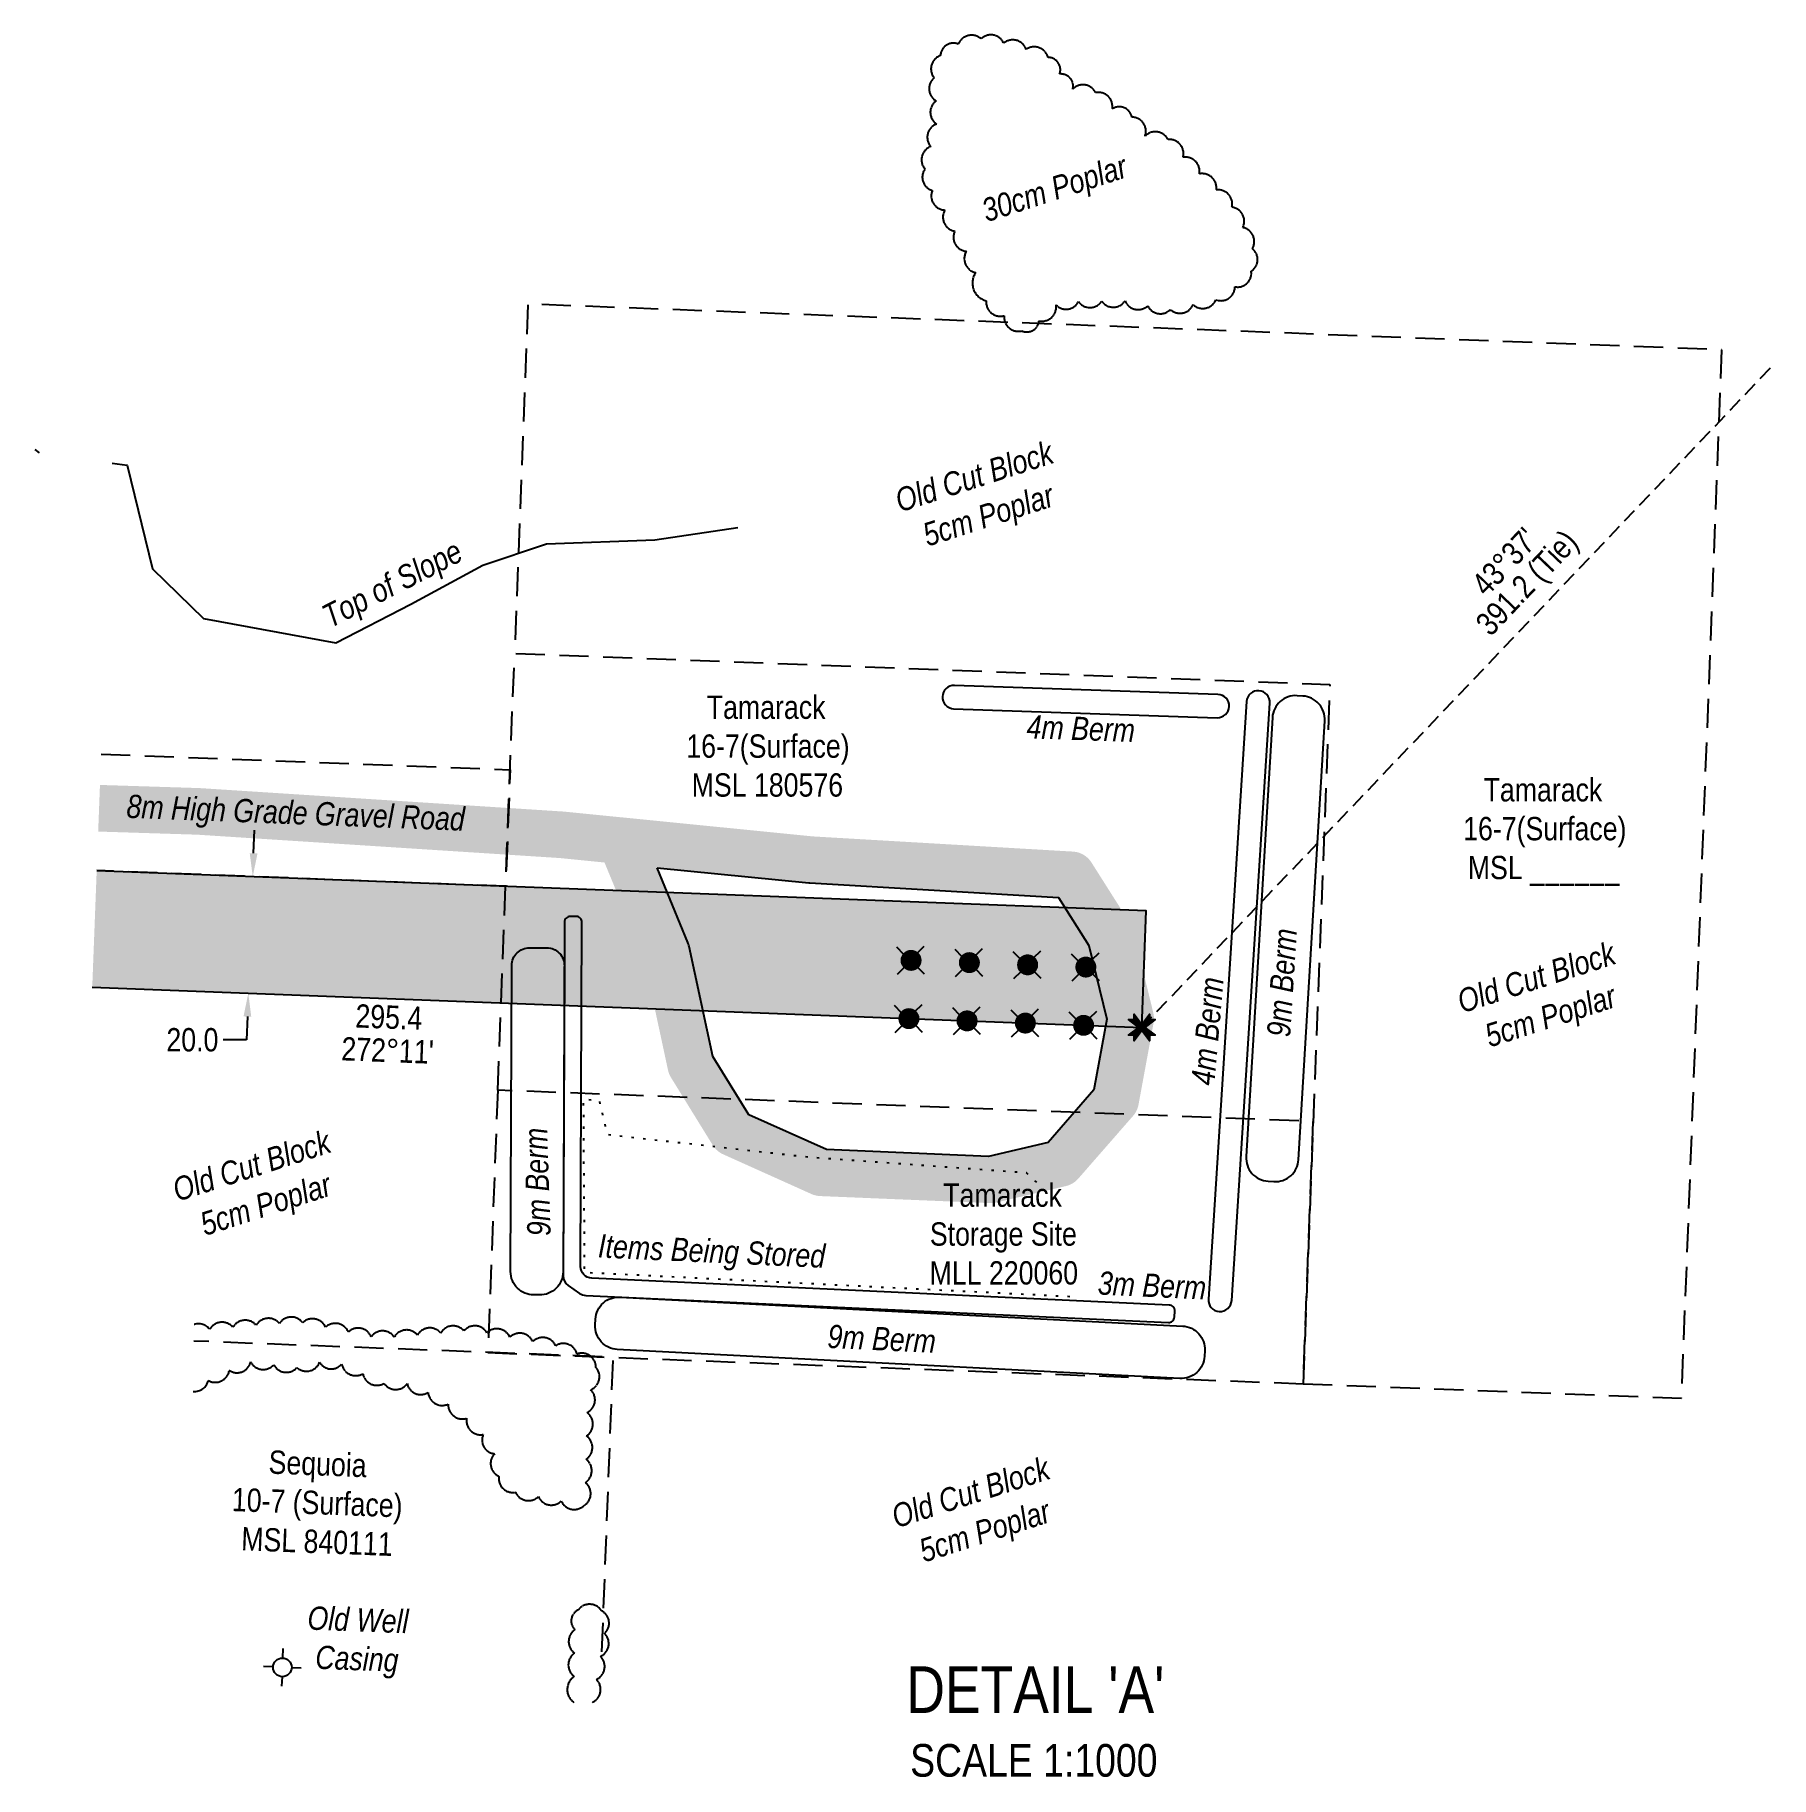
# Model space of a CAD drawing. Extents: x 327443 to 331974, y 6141950 to 6143778.
# Drawn here: x 331230 to 331974, y 6142188 to 6142935 of the extents above; entities that cross this region are included whole.
import ezdxf
from ezdxf.enums import TextEntityAlignment as Align

# ---------------------------------------------------------------- set-up
doc = ezdxf.new("R2010")
doc.units = 0
doc.header["$LTSCALE"] = 5
doc.header["$PDSIZE"] = 0.5
for name, pattern in [('0', [1, 1, 0]), ('foc-ACCESSROAD', [3.75, 2.5, -1.25]), ('foc-TIELINE', [1.875, 1.25, -0.625]), ('foc-TOPO', [1, 0.2, -0.8])]:
    doc.linetypes.add(name, pattern=pattern)
doc.layers.get('Defpoints').update_dxf_attribs({"color": 9})
for name, color, linetype, lineweight in [('AS-GENERAL', 48, 'Continuous', 18), ('C-WS-T', 13, 'Continuous', 9), ('F-WS-T', 190, 'Continuous', 9), ('T-TEXT', 48, 'Continuous', 18)]:
    doc.layers.add(name, color=color, linetype=linetype, lineweight=lineweight)
for name, color, linetype in [('AS-ROADS', 254, 'Continuous'), ('C-AR', 13, 'foc-ACCESSROAD'), ('C-WS', 13, 'foc-ACCESSROAD'), ('C-WS-S', 8, 'Continuous'), ('DETAIL-T', 7, 'Continuous'), ('F-WS', 190, 'foc-ACCESSROAD'), ('F-WS-S', 8, 'Continuous'), ('L-BD', 7, 'Continuous'), ('L-BD1', 253, 'Continuous'), ('L-MON', 1, 'Continuous'), ('L-TIE', 7, 'foc-TIELINE'), ('P-PROPOSED', 10, 'Continuous'), ('P-PROPOSED-H', 21, 'Continuous'), ('P-TXT', 4, 'Continuous'), ('T-BUSH', 110, '0'), ('T-LOW-AREA', 48, 'foc-TOPO'), ('T-SLOPE', 48, 'Continuous')]:
    doc.layers.add(name, color=color, linetype=linetype)
doc.styles.add('80CG', font='ARIALN.TTF', dxfattribs={"height": 10})
doc.styles.add('80L', font='ARIALN.TTF', dxfattribs={"height": 10})
doc.dimstyles.new('Compass 5 000', dxfattribs={"dimscale": 5, "dimtxt": 9, "dimasz": 2, "dimexe": 0.2, "dimexo": 0.0625, "dimgap": 0.5, "dimtad": 0, "dimtih": 1, "dimtoh": 1, "dimzin": 0, "dimdsep": 46, "dimtxsty": '80CG', "dimcen": 0.1, "dimse1": 1, "dimse2": 1, "dimclrd": 256, "dimclrt": 256, "dimaunit": 1, "dimadec": 4, "dimazin": 0, "dimtfac": 0.06, "dimtofl": 0, "dimtmove": 0, "dimatfit": 1, "dimfxl": 0.2, "dimtolj": 1, "dimtzin": 0, "dimlwd": -1, "dimarcsym": 0})

msp = doc.modelspace()

# ---------------------------------------------------------------- texts
at = {"layer": 'AS-GENERAL', "attachment_point": 1, "style": '80L'}
for s, width, gutter_width, insert, char_height, rotation in [('\\pi0.57704;{\\fArial Narrow|b0|i1|c0|p34;Old Cut Block}', 70.74176, 49.996, (331596.991, 6142739.98), 9.9976, 17.840169), ('{\\fArial Narrow|b0|i1|c0|p34;Top of Slope}', 70.60631, 49.993, (331351.659, 6142689.802), 9.99701, 27.151634), ('\\pi11.71653;{\\fArial Narrow|b0|i1|c0|p34;8m High Grade Gravel Road}', 168.1915, 49.992, (331257.46, 6142610.188), 9.99698, 357.80954), ('\\pi0.57704;{\\fArial Narrow|b0|i1|c0|p34;Old Cut Block}', 70.74176, 49.996, (331838.046, 6142525.238), 9.9976, 17.840169), ('\\pi0.57704;{\\fArial Narrow|b0|i1|c0|p34;Old Cut Block}', 70.74176, 49.996, (331287.107, 6142444.439), 9.9976, 17.840169), ('\\pi0.57704;{\\fArial Narrow|b0|i1|c0|p34;Old Cut Block}', 70.74176, 49.996, (331595.455, 6142304.411), 9.9976, 17.840169)]:
    msp.add_mtext_dynamic_manual_height_columns(s, width=width, gutter_width=gutter_width, heights=[0], dxfattribs=dict(at, insert=insert, char_height=char_height, rotation=rotation))
at = {"layer": 'C-WS-T', "char_height": 9.99849, "attachment_point": 1, "style": '80L'}
for s, insert in [('\\pi9.43152;Tamarack\\P\\pi0.6709;16-7(Surface)\\P\\pi2.94546;MSL 180576', (331508.321, 6142652.152)), ('\\pi9.43152;Tamarack\\P\\pi0.6709;16-7(Surface)\\P\\pi2.64196;MSL ______', (331841.466, 6142616.765))]:
    msp.add_mtext_dynamic_manual_height_columns(s, width=69.44883, gutter_width=50.008, heights=[0], dxfattribs=dict(at, insert=insert))
at = {"layer": 'C-WS-T', "insert": (331612.604, 6142442.958), "char_height": 9.99692, "width": 63.67751, "attachment_point": 1, "style": '80L'}
msp.add_mtext('\\pi6.54982;Tamarack \\P\\pi0.83194;Storage Site \\P\\pi0.70919;MLL 220060', dxfattribs=at)
at = {"layer": 'DETAIL-T', "color": 3, "insert": (331462.264, 6142235.943), "char_height": 19.99698, "width": 390.00023, "attachment_point": 1, "style": '80CG'}
msp.add_mtext("\\pi141.11331;DETAIL 'A'\\P\\pi142.71812;{\\H0.7x;SCALE 1:1000}", dxfattribs=at)
at = {"layer": 'F-WS-S', "insert": (331341.652, 6142261.898), "char_height": 9.99701, "attachment_point": 1, "rotation": 357.840169, "style": '80L'}
msp.add_mtext_dynamic_manual_height_columns('\\pi5.11329;{\\fArial Narrow|b0|i1|c0|p34;Old Well \\P\\pi9.11619;Casing}', width=52.9355, gutter_width=49.993, heights=[0], dxfattribs=at)
at = {"layer": 'F-WS-T', "insert": (331301.689, 6142329.65), "char_height": 9.99821, "attachment_point": 1, "rotation": 357.840169, "style": '80L'}
msp.add_mtext_dynamic_manual_height_columns('\\pi28.42149;Sequoia \\P\\pi13.28095;10-7 (Surface)\\P\\pi17.93565;MSL 840111', width=97.85201, gutter_width=49.993, heights=[0], dxfattribs=at)
at = {"layer": 'L-BD', "style": '80L'}
for s, height, p in [("43°37'", 9.9985, (331859.96, 6142709.595)), ('391.2 (Tie)', 9.99849, (331870.273, 6142699.764))]:
    msp.add_text(s, height=height, rotation=46.3713, dxfattribs=at).set_placement(p, align=Align.MIDDLE)
at = {"layer": 'L-BD1', "style": '80L'}
for s, p in [('295.4', (331381.435, 6142514.314)), ("272°11'", (331380.891, 6142500.076))]:
    msp.add_text(s, height=9.9985, rotation=357.8118, dxfattribs=at).set_placement(p, align=Align.MIDDLE)
at = {"layer": 'T-BUSH', "attachment_point": 1, "rotation": 17.840169, "style": '80L'}
for s, width, gutter_width, insert, char_height in [('{\\fArial Narrow|b0|i1|c0|p34;30cm Poplar}', 65.39728, 49.993, (331634.691, 6142864.552), 9.99701), ('\\pi0.4534;{\\fArial Narrow|b0|i1|c0|p34;5cm Poplar}', 59.03065, 49.996, (331608.942, 6142725.338), 9.9976), ('\\pi0.4534;{\\fArial Narrow|b0|i1|c0|p34;5cm Poplar}', 59.03065, 49.996, (331849.997, 6142510.596), 9.9976), ('\\pi0.4534;{\\fArial Narrow|b0|i1|c0|p34;5cm Poplar}', 59.03065, 49.996, (331299.057, 6142429.796), 9.9976), ('\\pi0.4534;{\\fArial Narrow|b0|i1|c0|p34;5cm Poplar}', 59.03065, 49.996, (331607.406, 6142289.769), 9.9976)]:
    msp.add_mtext_dynamic_manual_height_columns(s, width=width, gutter_width=gutter_width, heights=[0], dxfattribs=dict(at, insert=insert, char_height=char_height))
at = {"layer": 'T-TEXT', "attachment_point": 1, "style": '80L'}
for s, width, gutter_width, insert, char_height, rotation in [('\\pi0.3399;{\\fArial Narrow|b0|i1|c0|p34;4m Berm}', 46.36858, 49.992, (331654.809, 6142643.833), 9.99698, 358.041913), ('\\pi0.46264;{\\fArial Narrow|b0|i1|c0|p34;9m Berm}', 46.36858, 49.992, (331757.917, 6142505.756), 9.99698, 86.346934), ('\\pi0.3399;{\\fArial Narrow|b0|i1|c0|p34;4m Berm}', 46.36858, 49.992, (331725.405, 6142485.215), 9.99698, 84.999663), ('\\pi0.46264;{\\fArial Narrow|b0|i1|c0|p34;9m Berm}', 46.36858, 49.992, (331440.864, 6142419.779), 9.99698, 91.94402), ('\\pi0.42557;{\\fArial Narrow|b0|i1|c0|p34;Items Being Stored}', 98.06493, 49.985, (331471.044, 6142421.273), 9.99547, 357.340666), ('\\pi0.39104;{\\fArial Narrow|b0|i1|c0|p34;3m Berm}', 46.36858, 49.992, (331685.363, 6142405.355), 9.99698, 357.340666), ('\\pi0.46264;{\\fArial Narrow|b0|i1|c0|p34;9m Berm}', 46.36858, 49.992, (331569.368, 6142382.476), 9.99698, 357.340666)]:
    msp.add_mtext_dynamic_manual_height_columns(s, width=width, gutter_width=gutter_width, heights=[0], dxfattribs=dict(at, insert=insert, char_height=char_height, rotation=rotation))

# ---------------------------------------------------------------- blocks, each defined once
blk = doc.blocks.new('*D392')
at = {"layer": 'Defpoints', "color": 0, "transparency": 16777216}
for p in [(331300.31, 6142575.38), (331298.4, 6142525.37), (331321.14, 6142524.5)]:
    blk.add_point(p, dxfattribs=at)
at = {"layer": 'P-TXT', "transparency": 16777216}
for p, q in [((331323.43, 6142584.51), (331323.81, 6142594.5)), ((331320.75, 6142514.51), (331320.37, 6142504.51)), ((331320.37, 6142504.51), (331310.37, 6142504.51))]:
    blk.add_line(p, q, dxfattribs=at)
for points in [[(331321.76, 6142584.57), (331325.09, 6142584.45), (331323.05, 6142574.52)], [(331319.09, 6142514.57), (331322.42, 6142514.44), (331321.14, 6142524.5)]]:
    blk.add_solid(points, dxfattribs=at)
at = {"layer": 'P-TXT', "transparency": 16777216, "insert": (331297.17, 6142504.51), "char_height": 10, "attachment_point": 5, "style": '80CG'}
blk.add_mtext('\\A1;20.0', dxfattribs=at)
blk = doc.blocks.new('Gabd')
for p, q in [((0, 0.81), (0, 1.62)), ((-0.81, 0), (-1.62, 0)), ((1.62, 0), (0.81, 0)), ((0, -0.81), (0, -1.62))]:
    blk.add_line(p, q)
blk.add_circle((0, 0), 0.8)
blk = doc.blocks.new('WC2')
at = {"layer": 'L-MON'}
h = blk.add_hatch(color=255, dxfattribs=at)
h.dxf.hatch_style = 1
edge = h.paths.add_edge_path()
edge.add_arc((0, 0), 0.9, 0, 360)
at = {"layer": 'L-MON', "color": 14, "flags": 128}
for points in [[(-0.62, 0.5), (-1.23, 1.12)], [(0.52, 0.61), (1.13, 1.21)], [(-1.18, -1.18), (-0.56, -0.57)], [(1.16, -1.18), (0.56, -0.57)]]:
    blk.add_lwpolyline(points, dxfattribs=at)
at = {"layer": 'L-MON', "color": 14}
for radius in [0.8, 0.373]:
    blk.add_circle((0, 0), radius, dxfattribs=at)
blk = doc.blocks.new('TEMP')
h = blk.add_hatch(color=255)
h.dxf.hatch_style = 1
h.paths.add_polyline_path([(0, 0.25), (-0.67, 1.15), (-0.67, 0.67), (-1.15, 0.67), (-0.25, 0), (-1.15, -0.67), (-0.67, -0.67), (-0.67, -1.15), (0, -0.25), (0.67, -1.15), (0.67, -0.67), (1.15, -0.67), (0.25, 0), (1.15, 0.67), (0.67, 0.67), (0.67, 1.15)])
h.paths.add_polyline_path([(0.57, 0.85), (0.57, 0.57), (0.85, 0.57), (0.08, 0), (0.85, -0.57), (0.57, -0.57), (0.57, -0.85), (0, -0.08), (-0.57, -0.85), (-0.57, -0.57), (-0.85, -0.57), (-0.08, 0), (-0.85, 0.57), (-0.57, 0.57), (-0.57, 0.85), (0, 0.08)], flags=16)
h = blk.add_hatch(color=1)
h.dxf.hatch_style = 1
h.paths.add_polyline_path([(0, 0.08), (-0.57, 0.85), (-0.57, 0.57), (-0.85, 0.57), (-0.08, 0), (-0.85, -0.57), (-0.57, -0.57), (-0.57, -0.85), (0, -0.08), (0.57, -0.85), (0.57, -0.57), (0.85, -0.57), (0.08, 0), (0.85, 0.57), (0.57, 0.57), (0.57, 0.85)])
at = {"color": 1}
for p, q in [((-0.08, 0), (0.08, 0)), ((0, 0.08), (0, -0.08))]:
    blk.add_line(p, q, dxfattribs=at)
at = {"color": 255, "flags": 128}
blk.add_lwpolyline([(-0.25, 0), (-1.15, 0.67), (-0.67, 0.67), (-0.67, 1.15), (0, 0.25), (0.67, 1.15), (0.67, 0.67), (1.15, 0.67), (0.25, 0), (1.15, -0.67), (0.67, -0.67), (0.67, -1.15), (0, -0.25), (-0.67, -1.15), (-0.67, -0.67), (-1.15, -0.67)], close=True, dxfattribs=at)
at = {"color": 1, "flags": 128}
blk.add_lwpolyline([(-0.08, 0), (-0.85, 0.57), (-0.57, 0.57), (-0.57, 0.85), (0, 0.08), (0.57, 0.85), (0.57, 0.57), (0.85, 0.57), (0.08, 0), (0.85, -0.57), (0.57, -0.57), (0.57, -0.85), (0, -0.08), (-0.57, -0.85), (-0.57, -0.57), (-0.85, -0.57)], close=True, dxfattribs=at)

# ---------------------------------------------------------------- dimensions: what is measured, and where the dimension line sits
at = {"layer": 'P-TXT'}
dim = msp.add_linear_dim(base=(331321.135, 6142524.5), p1=(331300.312, 6142575.385), p2=(331298.401, 6142525.369), angle=267.81184, text='20.0', dimstyle='Compass 5 000', dxfattribs=at)
dim.commit()
dim.dimension.update_dxf_attribs({"geometry": '*D392', "text_midpoint": (331297.166, 6142504.515), "dimtype": 161})

# ---------------------------------------------------------------- hatches: boundary and pattern name
at = {"layer": 'AS-ROADS'}
h = msp.add_hatch(color=256, dxfattribs=at)
h.dxf.hatch_style = 1
edge = h.paths.add_edge_path()
edge.add_line((331535.745, 6142472.451), (331520.323, 6142497.438))
edge.add_line((331520.323, 6142497.438), (331510.187, 6142544.623))
edge.add_arc((331500.411, 6142542.523), 9.998, 12.124174, 22.412419)
edge.add_line((331509.655, 6142546.335), (331496.462, 6142578.324))
edge.add_line((331496.462, 6142578.324), (331561.573, 6142571.836))
edge.add_arc((331562.564, 6142581.785), 9.998, 264.30928, 266.663382)
edge.add_line((331561.983, 6142571.803), (331668.553, 6142565.59))
edge.add_line((331668.553, 6142565.59), (331681.65, 6142544.929))
edge.add_line((331681.65, 6142544.929), (331689.324, 6142513.413))
edge.add_line((331689.324, 6142513.413), (331683.729, 6142483.037))
edge.add_line((331683.729, 6142483.037), (331664.105, 6142460.582))
edge.add_line((331664.105, 6142460.582), (331638.585, 6142454.577))
edge.add_line((331638.585, 6142454.577), (331569.095, 6142457.455))
edge.add_line((331569.095, 6142457.455), (331535.745, 6142472.451))
edge = h.paths.add_edge_path()
edge.add_line((331257.533, 6142613.829), (331256.77, 6142593.846))
edge.add_line((331256.77, 6142593.846), (331299.22, 6142592.506))
edge.add_line((331299.22, 6142592.506), (331454.713, 6142582.484))
edge.add_line((331454.713, 6142582.484), (331473.904, 6142580.572))
edge.add_line((331473.904, 6142580.572), (331490.825, 6142539.543))
edge.add_line((331490.825, 6142539.543), (331501.134, 6142491.553))
edge.add_arc((331510.91, 6142493.653), 9.998, 192.124174, 211.682227)
edge.add_line((331502.401, 6142488.402), (331520.339, 6142459.339))
edge.add_arc((331528.847, 6142464.59), 9.998, 211.682227, 245.788752)
edge.add_line((331524.747, 6142455.471), (331562.653, 6142438.426))
edge.add_arc((331566.754, 6142447.545), 9.998, 245.788752, 267.628379)
edge.add_line((331566.34, 6142437.555), (331639.127, 6142434.541))
edge.add_arc((331639.54, 6142444.531), 9.998, 267.628379, 283.239987)
edge.add_line((331641.83, 6142434.798), (331671.811, 6142441.852))
edge.add_arc((331669.521, 6142451.585), 9.998, 283.239987, 318.849471)
edge.add_line((331677.049, 6142445.005), (331700.593, 6142471.946))
edge.add_arc((331693.065, 6142478.525), 9.998, 318.849471, 349.564079)
edge.add_line((331702.898, 6142476.714), (331709.377, 6142511.892))
edge.add_arc((331699.544, 6142513.703), 9.998, 349.564079, 373.685222)
edge.add_line((331709.258, 6142516.068), (331700.69, 6142551.258))
edge.add_arc((331690.975, 6142548.892), 9.998, 13.685222, 32.369911)
edge.add_line((331699.42, 6142554.245), (331682.697, 6142580.626))
edge.add_arc((331674.253, 6142575.273), 9.998, 32.369911, 86.663382)
edge.add_line((331674.835, 6142585.255), (331563.351, 6142591.754))
edge.add_line((331563.351, 6142591.754), (331456.522, 6142602.4))
edge.add_arc((331455.531, 6142592.451), 9.998, 84.30928, 86.312334)
edge.add_line((331456.174, 6142602.429), (331300.342, 6142612.472))
edge.add_arc((331299.699, 6142602.494), 9.998, 86.312334, 88.191855)
edge.add_line((331300.015, 6142612.488), (331257.533, 6142613.829))
at = {"layer": 'P-PROPOSED-H'}
h = msp.add_hatch(color=256, dxfattribs=at)
h.dxf.hatch_style = 1
h.paths.add_polyline_path([(331256.127, 6142577.013), (331254.218, 6142527.057), (331704.338, 6142509.858), (331706.247, 6142559.814)])

# ---------------------------------------------------------------- linework, layer by layer
at = {"layer": 'AS-ROADS', "flags": 128}
msp.add_lwpolyline([(331496.462, 6142578.324), (331561.573, 6142571.836, 0.0102721), (331561.983, 6142571.803), (331668.553, 6142565.59), (331681.65, 6142544.929), (331689.324, 6142513.413), (331683.729, 6142483.037), (331664.105, 6142460.582), (331638.585, 6142454.577), (331569.095, 6142457.455), (331535.745, 6142472.451), (331520.323, 6142497.438), (331510.187, 6142544.623, 0.0449211), (331509.655, 6142546.335)], format="xyb", close=True, dxfattribs=at)
at = {"layer": 'C-AR', "flags": 128}
msp.add_lwpolyline([(331258.038, 6142627.023), (331383.47, 6142622.226), (331433.418, 6142620.315), (331431.49, 6142570.367), (331381.552, 6142572.277), (331256.129, 6142577.075)], dxfattribs=at)
at = {"layer": 'C-WS', "flags": 128}
for points in [[(331773.515, 6142357.109), (331935.823, 6142350.905), (331953.063, 6142800.442), (331441.09, 6142819.991), (331435.329, 6142670.249), (331784.936, 6142656.868)], [(331428.102, 6142482.95), (331423.86, 6142370.439), (331773.515, 6142357.109), (331777.787, 6142469.582)]]:
    msp.add_lwpolyline(points, close=True, dxfattribs=at)
msp.add_lwpolyline([(331428.102, 6142482.95), (331435.329, 6142670.249)], dxfattribs=at)
at = {"layer": 'F-WS', "flags": 128}
msp.add_lwpolyline([(331472.78, 6142242.097), (331477.622, 6142368.489), (331297.826, 6142375.376)], dxfattribs=at)
at = {"layer": 'L-TIE', "flags": 128}
msp.add_lwpolyline([(331704.338, 6142509.858), (331974.213, 6142792.971)], dxfattribs=at)
at = {"layer": 'P-PROPOSED', "flags": 128}
msp.add_lwpolyline([(331254.218, 6142527.057), (331704.338, 6142509.858), (331706.247, 6142559.814), (331256.127, 6142577.013)], dxfattribs=at)
at = {"layer": 'T-BUSH', "flags": 128}
msp.add_lwpolyline([(331637.572, 6142821.392, 0.5205671), (331645.27, 6142815.011, 0.5205671), (331652.881, 6142808.528, 0.5205671), (331660.244, 6142812.806, 0.5205671), (331667.554, 6142819.628, 0.5205671), (331677.139, 6142821.058, 0.5205671), (331687.137, 6142821.2, 0.5205671), (331697.134, 6142821.342, 0.5205671), (331706.854, 6142819.24, 0.5205671), (331716.534, 6142817.693, 0.5205671), (331726.313, 6142819.775, 0.5205671), (331736.092, 6142821.857, 0.5205671), (331744.281, 6142827.425, 0.5205671), (331751.223, 6142834.088, 0.5205671), (331751.717, 6142843.736, 0.5205671), (331747.593, 6142852.83, 0.5205671), (331742.98, 6142861.535, 0.5205671), (331736.273, 6142868.95, 0.5205671), (331729.009, 6142875.819, 0.5205671), (331722.003, 6142882.932, 0.5205671), (331715.562, 6142890.579, 0.5205671), (331705.688, 6142891.96, 0.5205671), (331700.081, 6142900.17, 0.5205671), (331691.663, 6142903.745, 0.5205671), (331684.47, 6142910.675, 0.5205671), (331674.736, 6142912.206, 0.5205671), (331669.075, 6142918.626, 0.5205671), (331664.097, 6142925.77, 0.5205671), (331654.714, 6142929.22, 0.5205671), (331645.083, 6142931.873, 0.5205671), (331635.375, 6142933.736, 0.5205671), (331625.634, 6142931.485, 0.5205671), (331617.937, 6142926.531, 0.5205671), (331615.262, 6142917.002, 0.5205671), (331616.12, 6142907.101, 0.5205671), (331616.267, 6142897.205, 0.5205671), (331613.779, 6142887.556, 0.5205671), (331611.303, 6142877.878, 0.5205671), (331614.479, 6142868.706, 0.5205671), (331619.82, 6142860.32, 0.5205671), (331624.098, 6142851.285, 0.5205671), (331629.081, 6142842.628, 0.5205671), (331633.08, 6142833.508, 0.5205671)], format="xyb", close=True, dxfattribs=at)
for points in [[(331297.488, 6142353.793, 0.3758743), (331303.994, 6142358.48, 0.5205671), (331313.013, 6142362.792, 0.5205671), (331322.143, 6142366.425, 0.5205671), (331332.067, 6142365.217, 0.5205671), (331341.991, 6142364.017, 0.5205671), (331351.731, 6142366.269, 0.5205671), (331361.172, 6142365.544, 0.5205671), (331370.269, 6142361.4, 0.5205671), (331379.367, 6142357.256, 0.5205671), (331389.272, 6142357.126, 0.5205671), (331398.239, 6142353.384, 0.5205671), (331406.88, 6142348.356, 0.5205671), (331414.737, 6142342.259, 0.5205671), (331421.925, 6142335.319, 0.5205671), (331426.768, 6142327.089, 0.5205671), (331428.611, 6142317.389, 0.5205671), (331435.719, 6142310.583, 0.5205671), (331445.535, 6142308.685, 0.5205671), (331455.35, 6142306.787, 0.5205671), (331465.165, 6142304.889, 0.5205671), (331465.689, 6142314.723, 0.5205671), (331466.012, 6142324.714, 0.5205671), (331466.227, 6142334.709, 0.5205671), (331466.441, 6142344.704, 0.5205671), (331467.989, 6142354.511, 0.5205671), (331470.232, 6142364.063, 0.5205671), (331462.077, 6142369.844, 0.5205671), (331452.966, 6142373.364, 0.5205671), (331443.135, 6142375.176, 0.5205671), (331433.311, 6142377.027, 0.5205671), (331423.499, 6142378.943, 0.5205671), (331413.627, 6142379.716, 0.5205671), (331403.668, 6142378.843, 0.5205671), (331393.71, 6142377.971, 0.5205671), (331383.751, 6142377.098, 0.5205671), (331373.852, 6142377.253, 0.5205671), (331364.065, 6142379.289, 0.5205671), (331354.278, 6142381.325, 0.5205671), (331344.481, 6142383.259, 0.5205671), (331334.489, 6142382.935, 0.5205671), (331324.525, 6142382.143, 0.5205671), (331314.565, 6142381.284, 0.5205671), (331304.605, 6142380.425, 0.3145702), (331297.937, 6142382.496)], [(331468.716, 6142220.47, 0.5205671), (331470.46, 6142230.314, 0.5205671), (331472.204, 6142240.157, 0.5205671), (331473.948, 6142250.001, 0.5205671), (331472.661, 6142259.692, 0.5205671), (331462.676, 6142260.181, 0.5205671), (331461.191, 6142251.615, 0.5205671), (331461.048, 6142241.619, 0.5205671), (331460.904, 6142231.623, 0.5205671), (331460.743, 6142220.429, 0.5205671)]]:
    msp.add_lwpolyline(points, format="xyb", dxfattribs=at)
at = {"layer": 'T-LOW-AREA', "flags": 128}
msp.add_lwpolyline([(331659.25, 6142443.475), (331654.871, 6142447.453), (331561.163, 6142454.194), (331475.183, 6142463.828), (331471.741, 6142478.428), (331464.789, 6142479.017), (331465.254, 6142404.884), (331674.043, 6142394.528), (331674.6, 6142396.323)], dxfattribs=at)
at = {"layer": 'T-SLOPE', "flags": 128}
for points in [[(331229.601, 6142757.67), (331231.463, 6142756.202)], [(331262.807, 6142751.855), (331269.236, 6142750.963), (331280.097, 6142706.438), (331301.979, 6142685.227), (331358.743, 6142674.828), (331390.831, 6142691.285), (331421.729, 6142708.127), (331448.959, 6142717.259), (331495.433, 6142718.973), (331531.094, 6142724.248)]]:
    msp.add_lwpolyline(points, dxfattribs=at)
for points in [[(331618.805, 6142651.699, 0.4142136), (331623.63, 6142646.533), (331736.615, 6142642.67, 0.4142136), (331741.782, 6142647.495), (331741.782, 6142647.495, 0.4142136), (331736.957, 6142652.661), (331623.972, 6142656.524, 0.4142136), (331618.805, 6142651.699), (331618.805, 6142651.699)], [(331754.556, 6142654.239, 0.4142136), (331749.25, 6142649.569), (331732.892, 6142393.353, 0.4142136), (331737.561, 6142388.047), (331737.561, 6142388.047, 0.4142136), (331742.868, 6142392.717), (331759.226, 6142648.932, 0.4142136), (331754.556, 6142654.239), (331754.556, 6142654.239)], [(331731.192, 6142368.834, -0.4142136), (331720.693, 6142359.365), (331479.388, 6142371.799, -0.4142136), (331469.919, 6142382.297), (331470.047, 6142384.793, -0.4142136), (331480.545, 6142394.262), (331721.851, 6142381.828, -0.4142136), (331731.32, 6142371.33), (331731.192, 6142368.834)]]:
    msp.add_lwpolyline(points, format="xyb", dxfattribs=at)
for points in [[(331749.071, 6142454.495, 0.4142136), (331758.454, 6142443.919), (331760.949, 6142443.77, 0.4142136), (331771.524, 6142453.153), (331782.768, 6142641.381, 0.4142136), (331773.385, 6142651.956), (331770.89, 6142652.105, 0.4142136), (331760.315, 6142642.722)], [(331715.713, 6142383.332, 0.4142136), (331718.326, 6142385.713), (331718.442, 6142388.209, 0.4142136), (331716.061, 6142390.822), (331468.401, 6142402.325, -0.4018868), (331463.635, 6142407.339), (331464.247, 6142554.949, 0.4142136), (331461.758, 6142557.459), (331459.259, 6142557.469, 0.4142136), (331456.749, 6142554.981), (331456.121, 6142403.343, 0.2484456), (331458.293, 6142399.199), (331463.24, 6142395.809, 0.1395113), (331465.834, 6142394.938)], [(331433.635, 6142405.188), (331434.179, 6142536.547, -0.4142136), (331441.708, 6142544.014), (331449.206, 6142543.983, -0.4142136), (331456.672, 6142536.454), (331456.128, 6142405.095, -0.4142136), (331446.09, 6142395.139), (331443.59, 6142395.15, -0.4142136)]]:
    msp.add_lwpolyline(points, format="xyb", close=True, dxfattribs=at)

# ---------------------------------------------------------------- block references
at = {"layer": 'C-WS-S', "xscale": 4.999244099999998, "yscale": 4.999244099999998, "zscale": 4.999244099999998}
for p in [(331605.381, 6142538.608), (331630.359, 6142537.651), (331655.337, 6142536.695), (331680.315, 6142535.738), (331604.424, 6142513.63), (331629.402, 6142512.673), (331654.38, 6142511.717), (331679.358, 6142510.76)]:
    msp.add_blockref('WC2', p, dxfattribs=at)
at = {"layer": 'F-WS-S', "xscale": 4.999244099999994, "yscale": 4.999244099999994, "zscale": 4.999244099999994, "rotation": 357.8401690824753}
msp.add_blockref('Gabd', (331335.756, 6142235.491), dxfattribs=at)
at = {"layer": 'L-MON', "xscale": 4.999244099999998, "yscale": 4.999244099999998, "zscale": 4.999244099999998}
msp.add_blockref('TEMP', (331704.338, 6142509.858), dxfattribs=at)

msp.set_redraw_order([(e.dxf.handle, doc.entitydb.next_handle()) for e in msp.query("TEXT MTEXT ATTDEF DIMENSION ARC_DIMENSION")])  # texts and dimensions are drawn at this point

doc.saveas('drawing.dxf')
